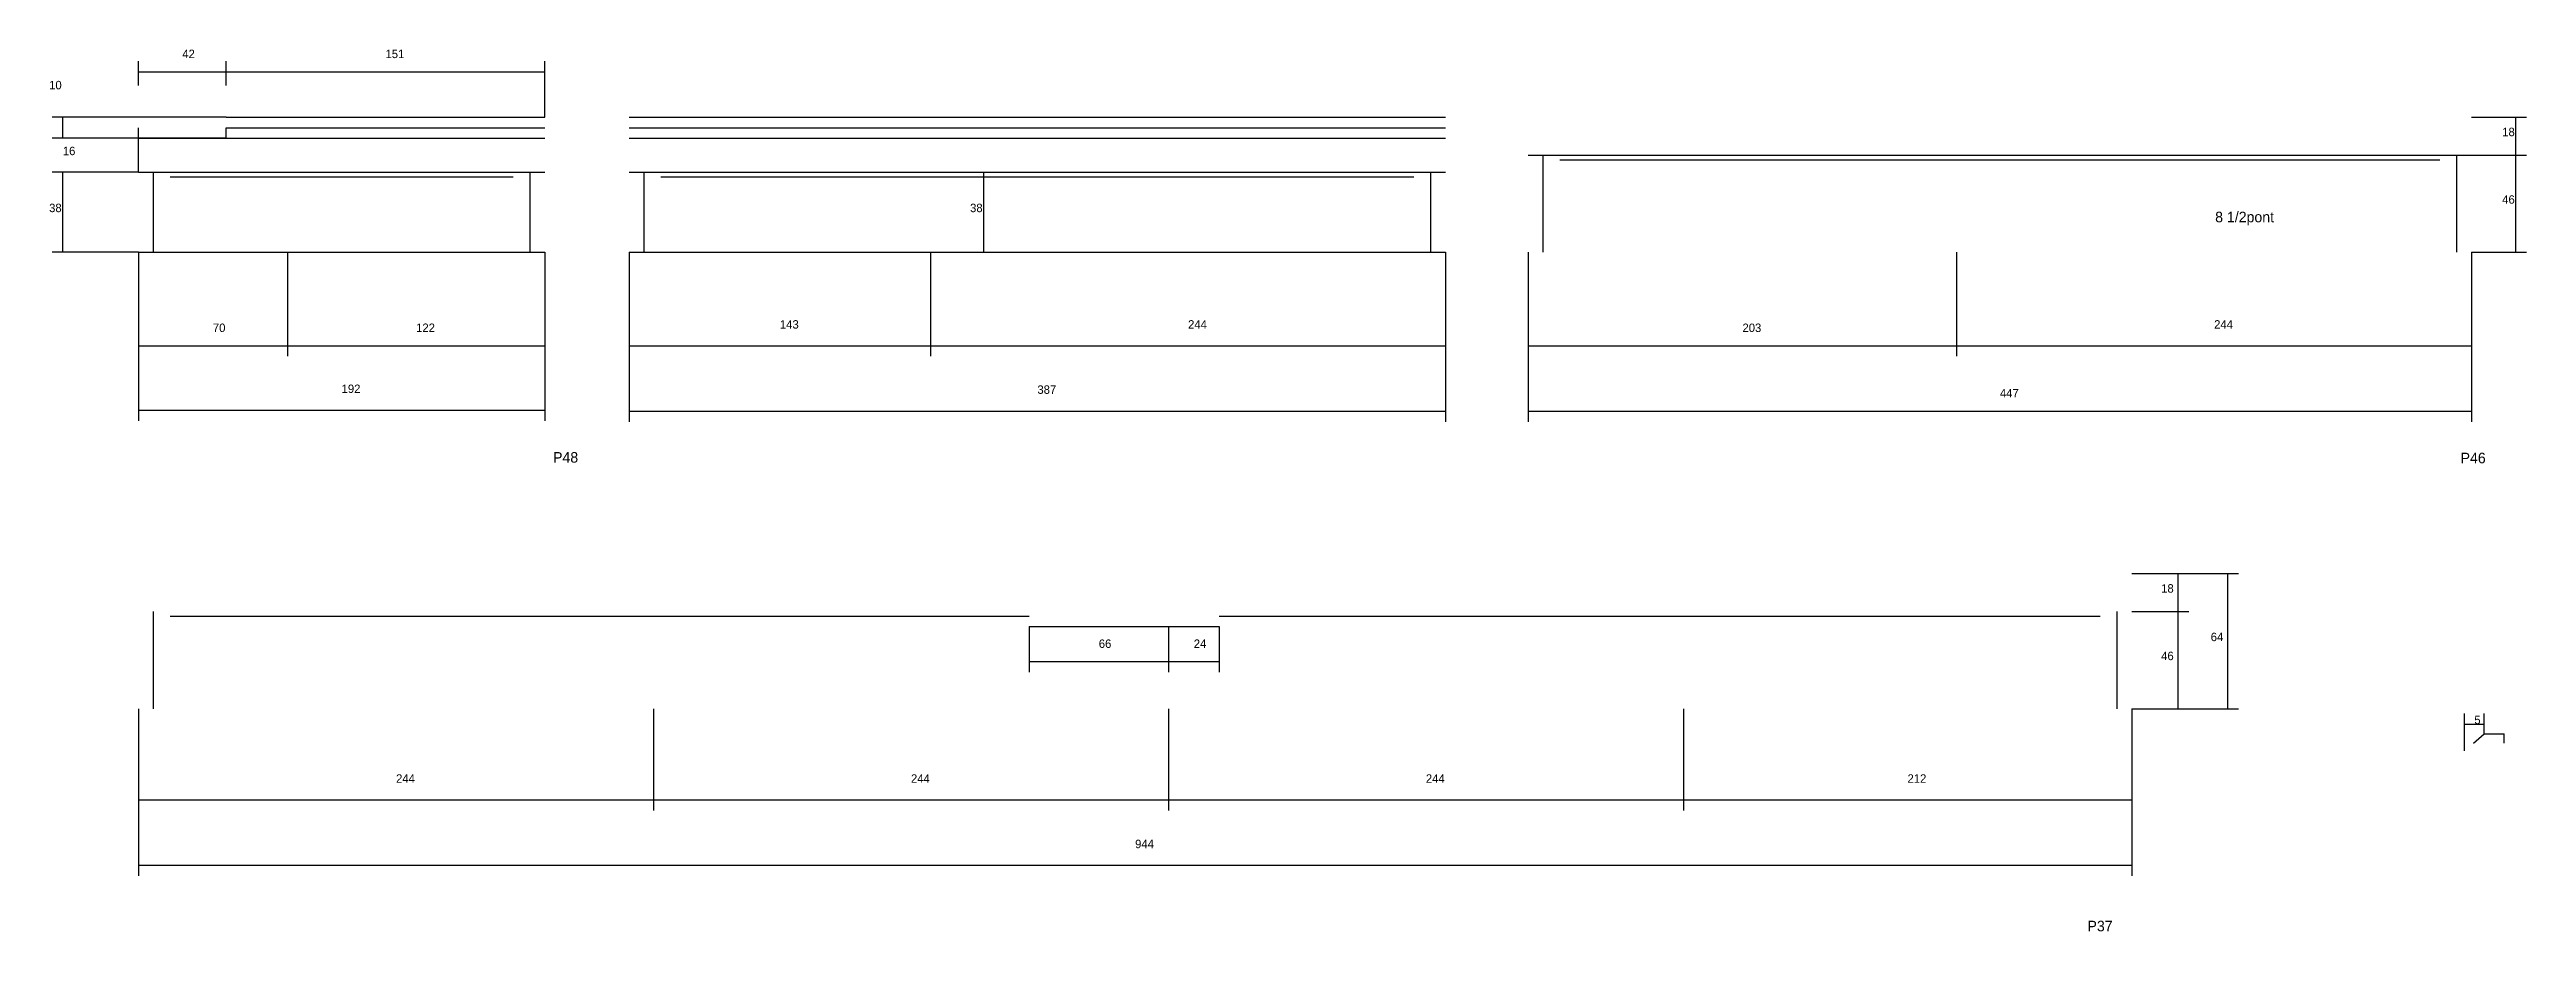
# Model space of a CAD drawing. Header units: metres. Extents: x -10353 to -7596, y 9675 to 10974.
# Drawn here: x -10281 to -9108, y 10473 to 10891 of the extents above; entities that cross this region are included whole.
import ezdxf

# ---------------------------------------------------------------- set-up
doc = ezdxf.new("R2010")
doc.units = ezdxf.units.M
for name, color, linetype in [('COTA', 4, 'Continuous'), ('Cota Seção (2x)', 4, 'Continuous'), ('NOMENCLATURA', 7, 'Continuous'), ('Painéis', 200, 'Continuous'), ('SARR_2.2x7', 40, 'Continuous')]:
    doc.layers.add(name, color=color, linetype=linetype)

msp = doc.modelspace()

# ---------------------------------------------------------------- texts
at = {"layer": 'COTA'}
for s, p in [('42', (-10218.6, 10886.7)), ('151', (-10122.3, 10886.7)), ('10', (-10281.7, 10871.9)), ('18', (-9119.3, 10849.7)), ('16', (-10275.2, 10840.7)), ('46', (-9119.3, 10817.7)), ('38', (-10281.7, 10813.7)), ('38', (-9845.3, 10813.7)), ('70', (-10204.1, 10756.9)), ('122', (-10107.8, 10756.9)), ('143', (-9935.4, 10758.5)), ('244', (-9742, 10758.5)), ('203', (-9479.3, 10756.9)), ('244', (-9255.8, 10758.5)), ('192', (-10143.1, 10728)), ('387', (-9813.4, 10727.6)), ('447', (-9357.3, 10725.9)), ('18', (-9280.9, 10633.4)), ('66', (-9784.3, 10607.2)), ('24', (-9739.3, 10607.2)), ('64', (-9257.4, 10610.4)), ('46', (-9280.9, 10601.4)), ('244', (-10117.3, 10543.3)), ('244', (-9873.3, 10543.3)), ('244', (-9629.3, 10543.3)), ('212', (-9401.1, 10543.3)), ('944', (-9767.1, 10512.3))]:
    msp.add_text(s, height=4, dxfattribs=at).set_placement(p)
at = {"layer": 'Cota Seção (2x)'}
msp.add_text('5', height=4, dxfattribs=at).set_placement((-9132.5, 10571.1))
at = {"layer": 'NOMENCLATURA'}
for s, p in [('8 1/2pont', (-9255.3, 10808.9)), ('P48', (-10042.9, 10695)), ('P46', (-9139, 10694.7)), ('P37', (-9315.8, 10472.9))]:
    msp.add_text(s, height=5, dxfattribs=at).set_placement(p)

# ---------------------------------------------------------------- linework, layer by layer
at = {"layer": 'COTA'}
for p, q in [((-10239.3, 10873.7), (-10239.3, 10885.2)), ((-10239.3, 10880.2), (-10197.8, 10880.2)), ((-10197.8, 10873.7), (-10197.8, 10885.2)), ((-10197.8, 10873.7), (-10197.8, 10885.2)), ((-10197.8, 10880.2), (-10046.8, 10880.2)), ((-10046.8, 10858.7), (-10046.8, 10885.2)), ((-10197.8, 10858.7), (-10280.2, 10858.7)), ((-10275.2, 10848.7), (-10275.2, 10858.7)), ((-9133.8, 10858.7), (-9107.8, 10858.7)), ((-9112.8, 10840.7), (-9112.8, 10858.7)), ((-10197.8, 10848.7), (-10280.2, 10848.7)), ((-10239.3, 10832.7), (-10239.3, 10853.7)), ((-10239.3, 10848.7), (-10197.8, 10848.7)), ((-10197.8, 10848.7), (-10197.8, 10853.7)), ((-9133.8, 10840.7), (-9107.8, 10840.7)), ((-9133.8, 10840.7), (-9107.8, 10840.7)), ((-9112.8, 10794.7), (-9112.8, 10840.7)), ((-10239.3, 10832.7), (-10280.2, 10832.7)), ((-10275.2, 10794.7), (-10275.2, 10832.7)), ((-9864, 10832.7), (-9833.8, 10832.7)), ((-9838.8, 10794.7), (-9838.8, 10832.7)), ((-10239.3, 10794.7), (-10280.2, 10794.7)), ((-10239.3, 10794.7), (-10239.3, 10714.8)), ((-10239.3, 10794.7), (-10239.3, 10745.4)), ((-10168.8, 10794.7), (-10168.8, 10745.4)), ((-10168.8, 10794.7), (-10168.8, 10745.4)), ((-10046.8, 10794.7), (-10046.8, 10714.8)), ((-10046.8, 10794.7), (-10046.8, 10745.4)), ((-10006.8, 10794.7), (-10006.8, 10714.4)), ((-10006.8, 10794.7), (-10006.8, 10745.4)), ((-9864, 10794.7), (-9864, 10745.4)), ((-9864, 10794.7), (-9864, 10745.4)), ((-9864, 10794.7), (-9833.8, 10794.7)), ((-9620, 10794.7), (-9620, 10714.4)), ((-9620, 10794.7), (-9620, 10745.4)), ((-9580.8, 10794.7), (-9580.8, 10714.4)), ((-9580.8, 10794.7), (-9580.8, 10745.4)), ((-9377.8, 10794.7), (-9377.8, 10745.4)), ((-9377.8, 10794.7), (-9377.8, 10745.4)), ((-9133.8, 10794.7), (-9133.8, 10745.4)), ((-9133.8, 10794.7), (-9133.8, 10714.4)), ((-9133.8, 10794.7), (-9107.8, 10794.7)), ((-10239.3, 10750.4), (-10168.8, 10750.4)), ((-10168.8, 10750.4), (-10046.8, 10750.4)), ((-10006.8, 10750.4), (-9864, 10750.4)), ((-9864, 10750.4), (-9620, 10750.4)), ((-9580.8, 10750.4), (-9377.8, 10750.4)), ((-9377.8, 10750.4), (-9133.8, 10750.4)), ((-10239.3, 10719.8), (-10046.8, 10719.8)), ((-10006.8, 10719.4), (-9620, 10719.4)), ((-9580.8, 10719.4), (-9133.8, 10719.4)), ((-9294.8, 10642.4), (-9267.8, 10642.4)), ((-9294.8, 10642.4), (-9244.3, 10642.4)), ((-9272.8, 10624.4), (-9272.8, 10642.4)), ((-9249.3, 10578.4), (-9249.3, 10642.4)), ((-9294.8, 10624.4), (-9267.8, 10624.4)), ((-9294.8, 10624.4), (-9267.8, 10624.4)), ((-9272.8, 10578.4), (-9272.8, 10624.4)), ((-9817.3, 10617.4), (-9817.3, 10595.7)), ((-9751.3, 10617.4), (-9751.3, 10595.7)), ((-9751.3, 10617.4), (-9751.3, 10595.7)), ((-9727.3, 10617.4), (-9727.3, 10595.7)), ((-9817.3, 10600.7), (-9751.3, 10600.7)), ((-9751.3, 10600.7), (-9727.3, 10600.7)), ((-10239.3, 10578.4), (-10239.3, 10499.2)), ((-9995.3, 10578.4), (-9995.3, 10530.2)), ((-9995.3, 10578.4), (-9995.3, 10530.2)), ((-9751.3, 10578.4), (-9751.3, 10530.2)), ((-9751.3, 10578.4), (-9751.3, 10530.2)), ((-9507.3, 10578.4), (-9507.3, 10530.2)), ((-9507.3, 10578.4), (-9507.3, 10530.2)), ((-9294.8, 10578.4), (-9267.8, 10578.4)), ((-9294.8, 10578.4), (-9244.3, 10578.4)), ((-9294.8, 10578.4), (-9294.8, 10530.2)), ((-9294.8, 10578.4), (-9294.8, 10499.2)), ((-10239.3, 10566.2), (-10239.3, 10530.2)), ((-10239.3, 10535.2), (-9995.3, 10535.2)), ((-9995.3, 10535.2), (-9751.3, 10535.2)), ((-9751.3, 10535.2), (-9507.3, 10535.2)), ((-9507.3, 10535.2), (-9294.8, 10535.2)), ((-10239.3, 10504.2), (-9294.8, 10504.2))]:
    msp.add_line(p, q, dxfattribs=at)
at = {"layer": 'Cota Seção (2x)'}
for p, q in [((-9137.1, 10558.5), (-9137.1, 10576.1)), ((-9127.9, 10566.5), (-9127.9, 10576.1)), ((-9137.1, 10571.1), (-9127.9, 10571.1))]:
    msp.add_line(p, q, dxfattribs=at)
at = {"layer": 'Painéis'}
for p, q in [((-10197.8, 10858.7), (-10046.8, 10858.7)), ((-10006.8, 10858.7), (-9620, 10858.7)), ((-10197.8, 10848.7), (-10046.8, 10848.7)), ((-10006.8, 10848.7), (-9620, 10848.7)), ((-9580.8, 10840.7), (-9133.8, 10840.7)), ((-9580.8, 10840.7), (-9377.8, 10840.7)), ((-10239.3, 10832.7), (-10197.8, 10832.7)), ((-10197.8, 10832.7), (-10046.8, 10832.7)), ((-10006.8, 10832.7), (-9620, 10832.7)), ((-10239.3, 10794.7), (-10046.8, 10794.7)), ((-10006.8, 10794.7), (-9620, 10794.7))]:
    msp.add_line(p, q, dxfattribs=at)
at = {"layer": 'SARR_2.2x7'}
for p, q in [((-10197.8, 10853.7), (-10046.8, 10853.7)), ((-10006.8, 10853.7), (-9864, 10853.7)), ((-9864, 10853.7), (-9620, 10853.7)), ((-9573.8, 10794.7), (-9573.8, 10840.7)), ((-9565.8, 10838.5), (-9377.8, 10838.5)), ((-9377.8, 10838.5), (-9148.8, 10838.5)), ((-9140.8, 10794.7), (-9140.8, 10840.7)), ((-10232.3, 10794.7), (-10232.3, 10832.7)), ((-10224.3, 10830.5), (-10168.8, 10830.5)), ((-10168.8, 10830.5), (-10061.8, 10830.5)), ((-10053.8, 10794.7), (-10053.8, 10832.7)), ((-9999.8, 10794.7), (-9999.8, 10832.7)), ((-9991.8, 10830.5), (-9864, 10830.5)), ((-9864, 10830.5), (-9635, 10830.5)), ((-9627, 10794.7), (-9627, 10832.7)), ((-10232.3, 10578.4), (-10232.3, 10624.4)), ((-10224.3, 10622.2), (-9995.3, 10622.2)), ((-9995.3, 10622.2), (-9817.3, 10622.2)), ((-9727.3, 10622.2), (-9507.3, 10622.2)), ((-9507.3, 10622.2), (-9309.8, 10622.2)), ((-9301.8, 10578.4), (-9301.8, 10624.4)), ((-9817.3, 10617.4), (-9751.3, 10617.4)), ((-9751.3, 10617.4), (-9727.3, 10617.4)), ((-9132.9, 10562.1), (-9127.9, 10566.5)), ((-9127.9, 10566.5), (-9118.3, 10566.5)), ((-9118.3, 10562.1), (-9118.3, 10566.5))]:
    msp.add_line(p, q, dxfattribs=at)

msp.set_redraw_order([(e.dxf.handle, doc.entitydb.next_handle()) for e in msp.query("TEXT MTEXT ATTDEF DIMENSION ARC_DIMENSION")])  # texts and dimensions are drawn at this point

doc.saveas('drawing.dxf')
